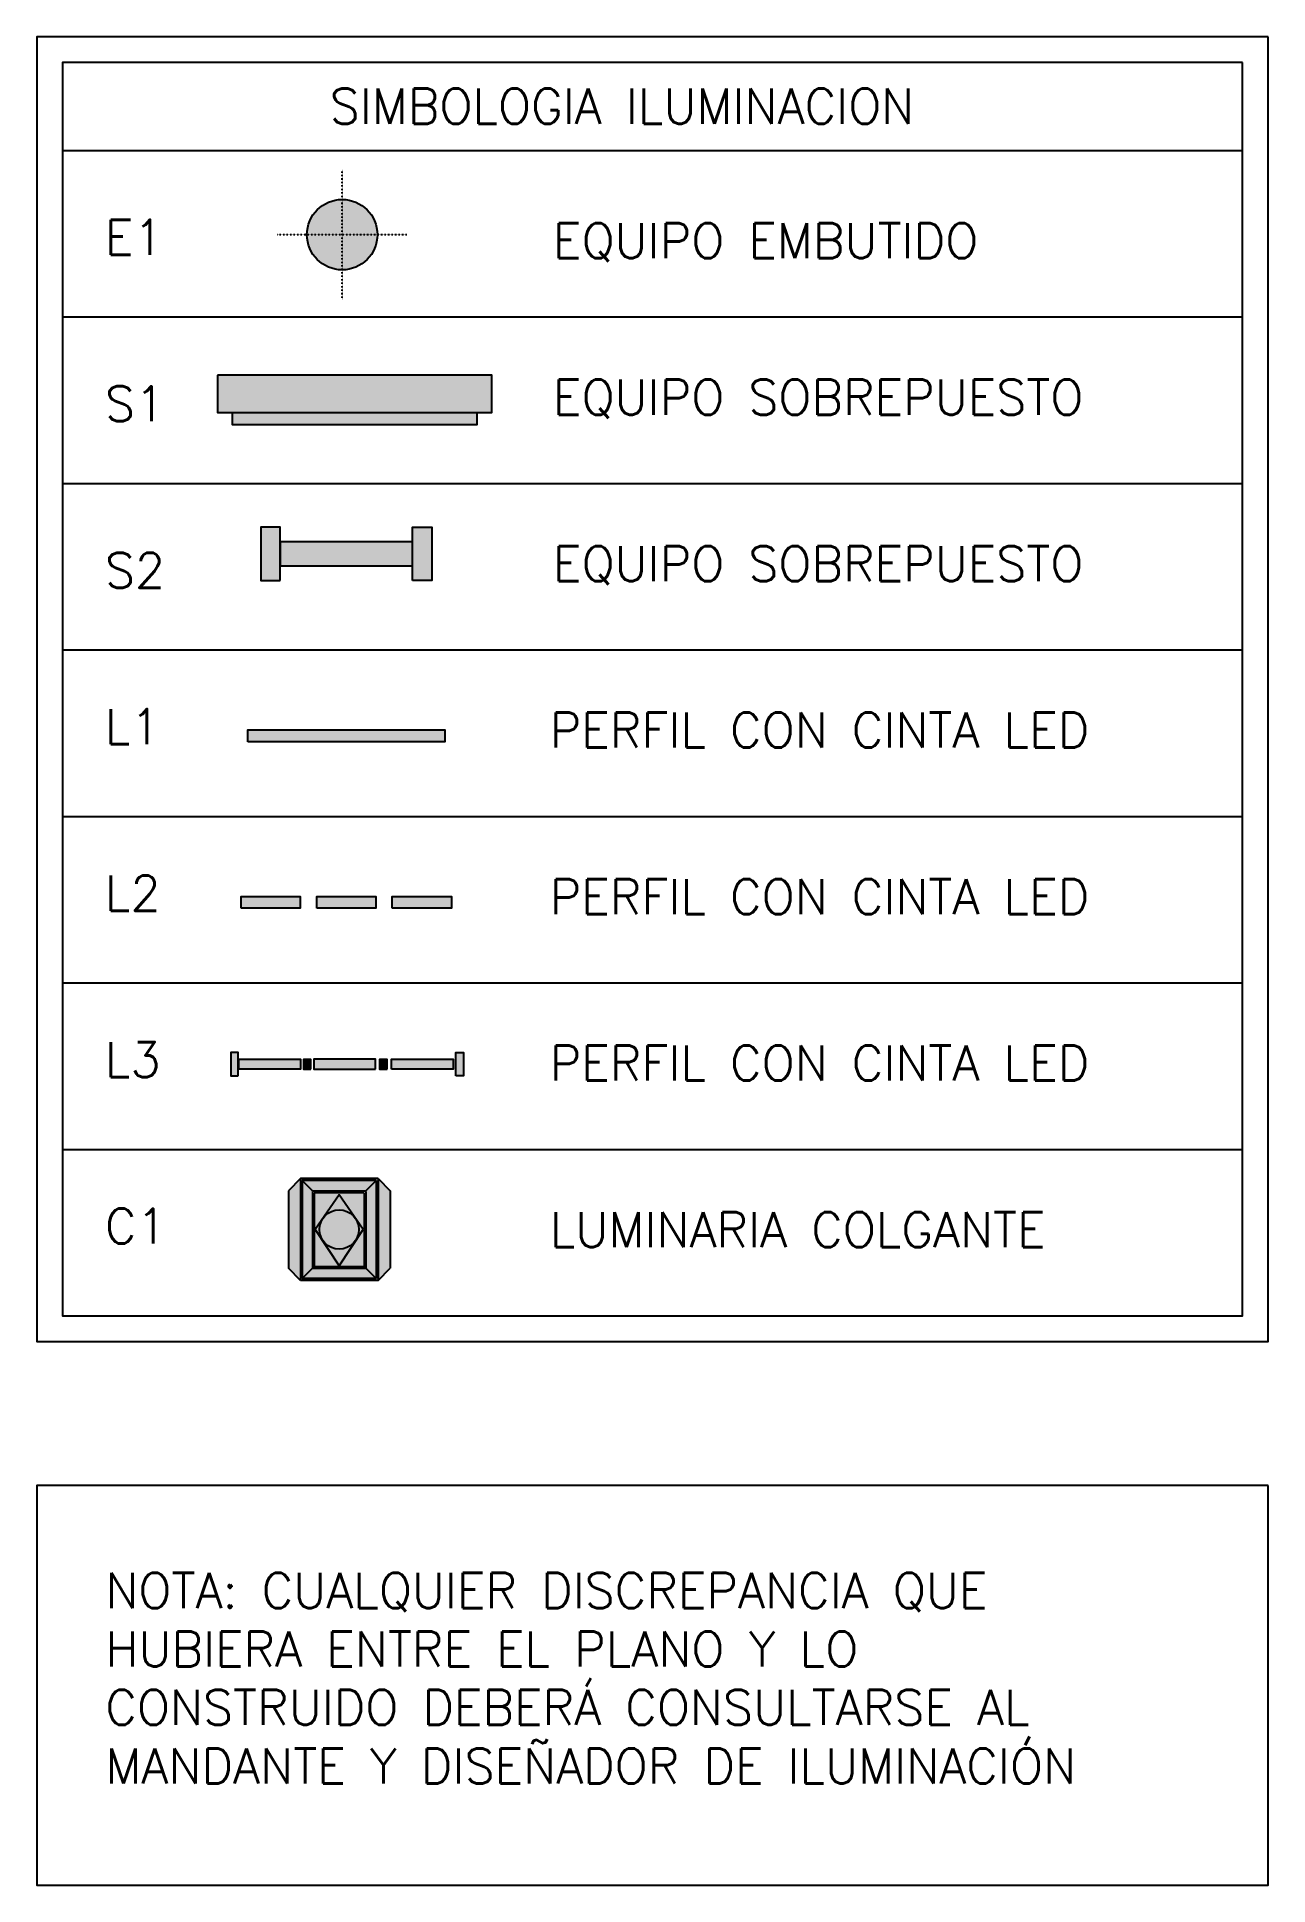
# Model space of a CAD drawing. Header units: millimetres. Extents: x -12140 to 38415, y -25979 to 9323.
# Drawn here: x 23933 to 38415, y -15423 to 6313 of the extents above; entities that cross this region are included whole.
import ezdxf

# ---------------------------------------------------------------- set-up
doc = ezdxf.new("R2010")
doc.units = ezdxf.units.MM
doc.header["$LTSCALE"] = 1.5
doc.linetypes.add('ACAD_ISO03W100', pattern=[30, 12, -18])
for name, color, linetype in [('I-EQUIPOS', 150, 'Continuous'), ('I-LINEAS', 1, 'ACAD_ISO03W100'), ('I-TEXT', 4, 'Continuous'), ('Muros', 6, 'Continuous')]:
    doc.layers.add(name, color=color, linetype=linetype)
doc.styles.add('Romans', font='romans.shx')

msp = doc.modelspace()

# ---------------------------------------------------------------- texts
at = {"layer": 'I-TEXT', "style": 'Romans'}
for s, p in [('E1', (24732, 3751)), ('S1', (24732, 1793)), ('S2', (24732, -165)), ('L1', (24732, -2005)), ('L2', (24732, -3963)), ('L3', (24732, -5921)), ('C1', (24732, -7879))]:
    msp.add_text(s, height=412.5, dxfattribs=at).set_placement(p)
at = {"layer": 'I-TEXT', "color": 6, "insert": (27377, 5706), "char_height": 412.5, "attachment_point": 1, "style": 'Romans'}
msp.add_mtext('SIMBOLOGIA ILUMINACION', dxfattribs=at)
at = {"layer": 'I-TEXT', "char_height": 412.5, "attachment_point": 1, "style": 'Romans'}
for s, insert in [('EQUIPO EMBUTIDO', (30003, 4123)), ('EQUIPO SOBREPUESTO', (30003, 2283)), ('EQUIPO SOBREPUESTO', (30003, 325)), ('PERFIL CON CINTA LED', (29965, -1633)), ('PERFIL CON CINTA LED', (29965, -3591)), ('PERFIL CON CINTA LED', (29965, -5549)), ('LUMINARIA COLGANTE', (29965, -7507))]:
    msp.add_mtext(s, dxfattribs=dict(at, insert=insert))
at = {"layer": 'I-TEXT', "insert": (24737, -11752), "char_height": 412.5, "width": 13049.36, "attachment_point": 1, "style": 'Romans'}
msp.add_mtext('NOTA: CUALQUIER DISCREPANCIA QUE HUBIERA ENTRE EL PLANO Y LO CONSTRUIDO DEBERÁ CONSULTARSE AL MANDANTE Y DISEÑADOR DE ILUMINACIÓN', dxfattribs=at)

# ---------------------------------------------------------------- blocks, each defined once
blk = doc.blocks.new('C1')
at = {"layer": 'I-EQUIPOS'}
h = blk.add_hatch(color=254, dxfattribs=at)
h.dxf.hatch_style = 1
h.paths.add_polyline_path([(-8713.4, 2023.9), (-8726, 2011.3), (-8726, 1930.3), (-8713.4, 1917.7), (-8632.4, 1917.7), (-8632.4, 2023.9)])
h.paths.add_polyline_path([(-8619.8, 2011.3), (-8632.4, 2023.9), (-8632.4, 1917.7), (-8619.8, 1930.3)])
for p, q in [((-8713.4, 2023.9), (-8726, 2011.3)), ((-8726, 2011.3), (-8726, 1930.3)), ((-8713.4, 2023.9), (-8713.4, 1917.7)), ((-8632.4, 2023.9), (-8713.4, 2023.9)), ((-8711.6, 2022.1), (-8711.6, 1919.5)), ((-8634.2, 2022.1), (-8711.6, 2022.1)), ((-8700.8, 2011.3), (-8711.6, 2022.1)), ((-8700.8, 2011.3), (-8645, 2011.3)), ((-8700.8, 2010.4), (-8700.8, 1929.4)), ((-8699, 2009.5), (-8646.8, 2009.5)), ((-8699, 2008.6), (-8699, 1931.2)), ((-8646.8, 2008.6), (-8646.8, 1931.2)), ((-8634.2, 2022.1), (-8645, 2011.3)), ((-8645, 2010.4), (-8645, 1929.4)), ((-8634.2, 2022.1), (-8634.2, 1919.5)), ((-8632.4, 2023.9), (-8632.4, 1917.7)), ((-8632.4, 2023.9), (-8619.8, 2011.3)), ((-8619.8, 2011.3), (-8619.8, 1930.3)), ((-8713.4, 1917.7), (-8726, 1930.3)), ((-8700.8, 1930.3), (-8711.6, 1919.5)), ((-8700.8, 1930.3), (-8645, 1930.3)), ((-8699, 1932.1), (-8646.8, 1932.1)), ((-8645, 1930.3), (-8634.2, 1919.5)), ((-8632.4, 1917.7), (-8619.8, 1930.3)), ((-8632.4, 1917.7), (-8713.4, 1917.7)), ((-8634.2, 1919.5), (-8711.6, 1919.5))]:
    blk.add_line(p, q, dxfattribs=at)
blk.add_lwpolyline([(-8647.9, 1970.8), (-8672.9, 2007), (-8697.9, 1970.8), (-8672.9, 1932.9)], close=True, dxfattribs=at)
blk.add_circle((-8672.9, 1970.8), 20.5, dxfattribs=at)

# ---------------------------------------------------------------- hatches: boundary and pattern name
at = {"layer": 'I-EQUIPOS'}
h = msp.add_hatch(color=254, dxfattribs=at)
h.dxf.hatch_style = 1
h.paths.add_polyline_path([(27523, 3573, 0.414214), (27937, 3988), (27523, 3988)])
h.paths.add_polyline_path([(27109, 3988, 0.414214), (27523, 3573), (27523, 3988)])
h.paths.add_polyline_path([(27523, 4402, 0.414214), (27109, 3988), (27523, 3988)])
h.paths.add_polyline_path([(27523, 3988), (27937, 3988, 0.414214), (27523, 4402)])
h = msp.add_hatch(color=254, dxfattribs=at)
h.dxf.hatch_style = 1
h.paths.add_polyline_path([(29285, 1897), (29285, 2335), (26055, 2335), (26055, 1897)])
h.paths.add_polyline_path([(26230, 1897), (26230, 1756), (29110, 1756), (29110, 1897)])
h = msp.add_hatch(color=254, dxfattribs=at)
h.dxf.hatch_style = 1
h.paths.add_polyline_path([(28579, 548), (28349, 548), (28349, -78), (28579, -78)])
h.paths.add_polyline_path([(26795, 548), (26565, 548), (26565, -78), (26795, -78)])
h.paths.add_polyline_path([(28349, 94), (28349, 377), (26795, 377), (26795, 94)])
h.paths.add_polyline_path([(26970, 94), (26970, 94), (28174, 94), (28174, 94)], flags=17)
h = msp.add_hatch(color=254, dxfattribs=at)
h.dxf.hatch_style = 1
h.paths.add_polyline_path([(28729, -1977), (28729, -1837), (26415, -1837), (26415, -1977)])
h = msp.add_hatch(color=254, dxfattribs=at)
h.dxf.hatch_style = 1
h.paths.add_polyline_path([(27030, -3935), (27030, -3795), (26336, -3795), (26336, -3935)])
h = msp.add_hatch(color=254, dxfattribs=at)
h.dxf.hatch_style = 1
h.paths.add_polyline_path([(27919, -3935), (27919, -3795), (27225, -3795), (27225, -3935)])
h = msp.add_hatch(color=254, dxfattribs=at)
h.dxf.hatch_style = 1
h.paths.add_polyline_path([(28808, -3935), (28808, -3795), (28113, -3795), (28113, -3935)])
h = msp.add_hatch(color=254, dxfattribs=at)
h.dxf.hatch_style = 1
h.paths.add_polyline_path([(26213, -5907), (26301, -5907), (26301, -5632), (26213, -5632)])
h = msp.add_hatch(color=254, dxfattribs=at)
h.dxf.hatch_style = 1
h.paths.add_polyline_path([(28949, -5632), (28860, -5632), (28860, -5907), (28949, -5907)])
h = msp.add_hatch(color=254, dxfattribs=at)
h.dxf.hatch_style = 1
h.paths.add_polyline_path([(28949, -5632), (28860, -5632), (28860, -5907), (28949, -5907)])
h = msp.add_hatch(color=254, dxfattribs=at)
h.dxf.hatch_style = 1
h.paths.add_polyline_path([(27034, -5828), (27034, -5710), (26309, -5710), (26309, -5828)])
h = msp.add_hatch(color=254, dxfattribs=at)
h.dxf.hatch_style = 1
h.paths.add_polyline_path([(27068, -5826), (27156, -5826), (27156, -5712), (27068, -5712)])
h = msp.add_hatch(color=254, dxfattribs=at)
h.dxf.hatch_style = 1
h.paths.add_polyline_path([(27190, -5828), (27190, -5710), (27914, -5710), (27914, -5828)])
h = msp.add_hatch(color=254, dxfattribs=at)
h.dxf.hatch_style = 1
h.paths.add_polyline_path([(27964, -5826), (28052, -5826), (28052, -5712), (27964, -5712)])
h = msp.add_hatch(color=254, dxfattribs=at)
h.dxf.hatch_style = 1
h.paths.add_polyline_path([(28827, -5828), (28827, -5710), (28103, -5710), (28103, -5828)])

# ---------------------------------------------------------------- linework, layer by layer
at = {"layer": 'I-EQUIPOS', "color": 1, "linetype": 'ACAD_ISO03W100', "ltscale": 0.03}
for points in [[(27523, 3225), (27523, 4750)], [(28285, 3988), (26760, 3988)]]:
    msp.add_lwpolyline(points, dxfattribs=at)
at = {"layer": 'I-EQUIPOS'}
for points in [[(26055, 2335), (26055, 1897), (29285, 1897), (29285, 2335), (26055, 2335)], [(26230, 1897), (26230, 1756), (29110, 1756), (29110, 1897)], [(26795, -78), (26795, 548), (26565, 548), (26565, -78), (26795, -78)], [(28349, -78), (28349, 548), (28579, 548), (28579, -78), (28349, -78)], [(26795, 377), (26795, 94), (28349, 94), (28349, 377), (26795, 377)], [(26970, 94), (26970, 94), (28174, 94), (28174, 94)], [(26415, -1977), (26415, -1837), (28729, -1837), (28729, -1977), (26415, -1977)], [(26336, -3935), (26336, -3795), (27030, -3795), (27030, -3935), (26336, -3935)], [(27225, -3935), (27225, -3795), (27919, -3795), (27919, -3935), (27225, -3935)], [(28113, -3935), (28113, -3795), (28808, -3795), (28808, -3935), (28113, -3935)], [(26301, -5907), (26301, -5632), (26213, -5632), (26213, -5907), (26301, -5907)], [(28860, -5907), (28860, -5632), (28949, -5632), (28949, -5907), (28860, -5907)], [(28860, -5907), (28860, -5632), (28949, -5632), (28949, -5907), (28860, -5907)], [(26309, -5828), (26309, -5710), (27034, -5710), (27034, -5828), (26309, -5828)], [(27156, -5826), (27156, -5712), (27068, -5712), (27068, -5826), (27156, -5826)], [(27914, -5828), (27914, -5710), (27190, -5710), (27190, -5828), (27914, -5828)], [(28052, -5826), (28052, -5712), (27964, -5712), (27964, -5826), (28052, -5826)], [(28103, -5828), (28103, -5710), (28827, -5710), (28827, -5828), (28103, -5828)]]:
    msp.add_lwpolyline(points, dxfattribs=at)
msp.add_circle((27523, 3988), 414, dxfattribs=at)
at = {"layer": 'I-LINEAS', "color": 1, "linetype": 'Continuous'}
msp.add_lwpolyline([(38115, 6013), (24233, 6013), (24233, -8728), (38115, -8728)], close=True, dxfattribs=at)
for points in [[(24233, 4978), (38115, 4978)], [(24233, 3020), (38115, 3020)], [(24233, 1062), (38115, 1062)], [(24233, 1062), (38115, 1062)], [(24233, -896), (38115, -896)], [(24233, -2854), (38115, -2854)], [(24233, -4812), (38115, -4812)], [(24233, -6770), (38115, -6770)]]:
    msp.add_lwpolyline(points, dxfattribs=at)
at = {"layer": 'I-TEXT'}
msp.add_lwpolyline([(38415, -10724), (23933, -10724), (23933, -15423), (38415, -15423)], close=True, dxfattribs=at)
at = {"layer": 'Muros'}
msp.add_lwpolyline([(38415, 6313), (23933, 6313), (23933, -9028), (38415, -9028)], close=True, dxfattribs=at)

# ---------------------------------------------------------------- block references
at = {"layer": 'I-EQUIPOS', "xscale": 11.26666666665694, "yscale": 11.26666666665694, "zscale": 11.26666666665694}
msp.add_blockref('C1', (125203, -29917), dxfattribs=at)

msp.set_redraw_order([(e.dxf.handle, doc.entitydb.next_handle()) for e in msp.query("TEXT MTEXT ATTDEF DIMENSION ARC_DIMENSION")])  # texts and dimensions are drawn at this point

doc.saveas('drawing.dxf')
